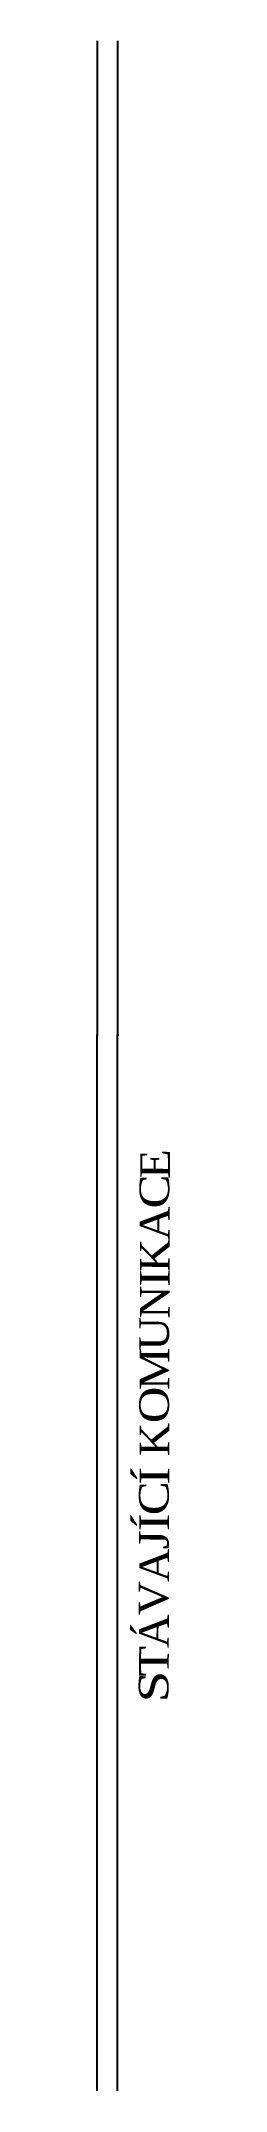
# Model space of a CAD drawing. Header units: millimetres. Extents: x -3518363 to 3223740, y -1530229 to 774657.
# Drawn here: x 956601 to 963626, y -659509 to -461346 of the extents above; entities that cross this region are included whole.
import ezdxf

# ---------------------------------------------------------------- set-up
doc = ezdxf.new("R2010")
doc.units = ezdxf.units.MM
doc.header["$LTSCALE"] = 15
doc.header["$MEASUREMENT"] = 0
doc.layers.get('0').update_dxf_attribs({"linetype": 'CONTINUOUS'})
doc.styles.add('TIMESNEWROMAN', font='times.ttf')

msp = doc.modelspace()

# ---------------------------------------------------------------- texts
at = {"char_height": 2863.0542, "attachment_point": 7, "rotation": 89.90041137, "style": 'TIMESNEWROMAN'}
for s, insert, width in [('\\W1.09;E', (963621.569, -571344.702), 4188.81108), ('\\W1.14;C', (963595.982, -574199.479), 4490.01155), ('\\W1.04;A', (963595.89, -577285.821), 4592.75863), ('\\W1.03;K', (963595.89, -580346.184), 4572.93372), ('\\W1.19;I', (963595.982, -581786.576), 3142.16769), ('\\W1.02;N', (963595.982, -584846.952), 4557.723), ('\\W1.04;U', (963570.434, -587933.202), 4588.46559), ('\\W1.07;M', (963570.349, -591765.177), 5402.24811), ('\\W1.13;O', (963570.473, -594954.22), 4720.52411), ('\\W1.03;K', (963570.644, -598143.224), 4572.93372), ('\\W1.19;Í', (963570.689, -600895.314), 3142.16769), ('\\W1.14;C', (963544.886, -603852.858), 4490.01155), ('\\W1.19;Í', (963544.841, -605395.977), 3142.16769), ('\\W1.09;J', (963544.886, -607145.073), 3226.50001), ('\\W1.04;A', (963545.011, -610334.077), 4592.75863), ('\\W1.05;V', (963545.187, -613523.134), 4599.96906), ('\\W1.04;Á', (963519.509, -616686.682), 4592.75863), ('\\W1.12;T', (963519.548, -619438.719), 4225.10236), ('\\W1.28;S', (963519.594, -621959.427), 4219.3343)]:
    msp.add_mtext(s, dxfattribs=dict(at, insert=insert, width=width))

# ---------------------------------------------------------------- linework, layer by layer
at = {"elevation": 0}
for points in [[(956601.231, -461345.515), (956601.231, -557405.302), (956704.109, -557405.302)], [(958581.578, -461345.515), (958581.578, -557405.302), (958684.456, -557405.302)], [(956601.231, -659509.026), (956601.231, -557405.302), (956704.109, -557405.302)], [(958581.578, -659509.026), (958581.578, -557405.302), (958684.456, -557405.302)]]:
    msp.add_lwpolyline(points, dxfattribs=at)

msp.set_redraw_order([(e.dxf.handle, doc.entitydb.next_handle()) for e in msp.query("TEXT MTEXT ATTDEF DIMENSION ARC_DIMENSION")])  # texts and dimensions are drawn at this point

doc.saveas('drawing.dxf')
